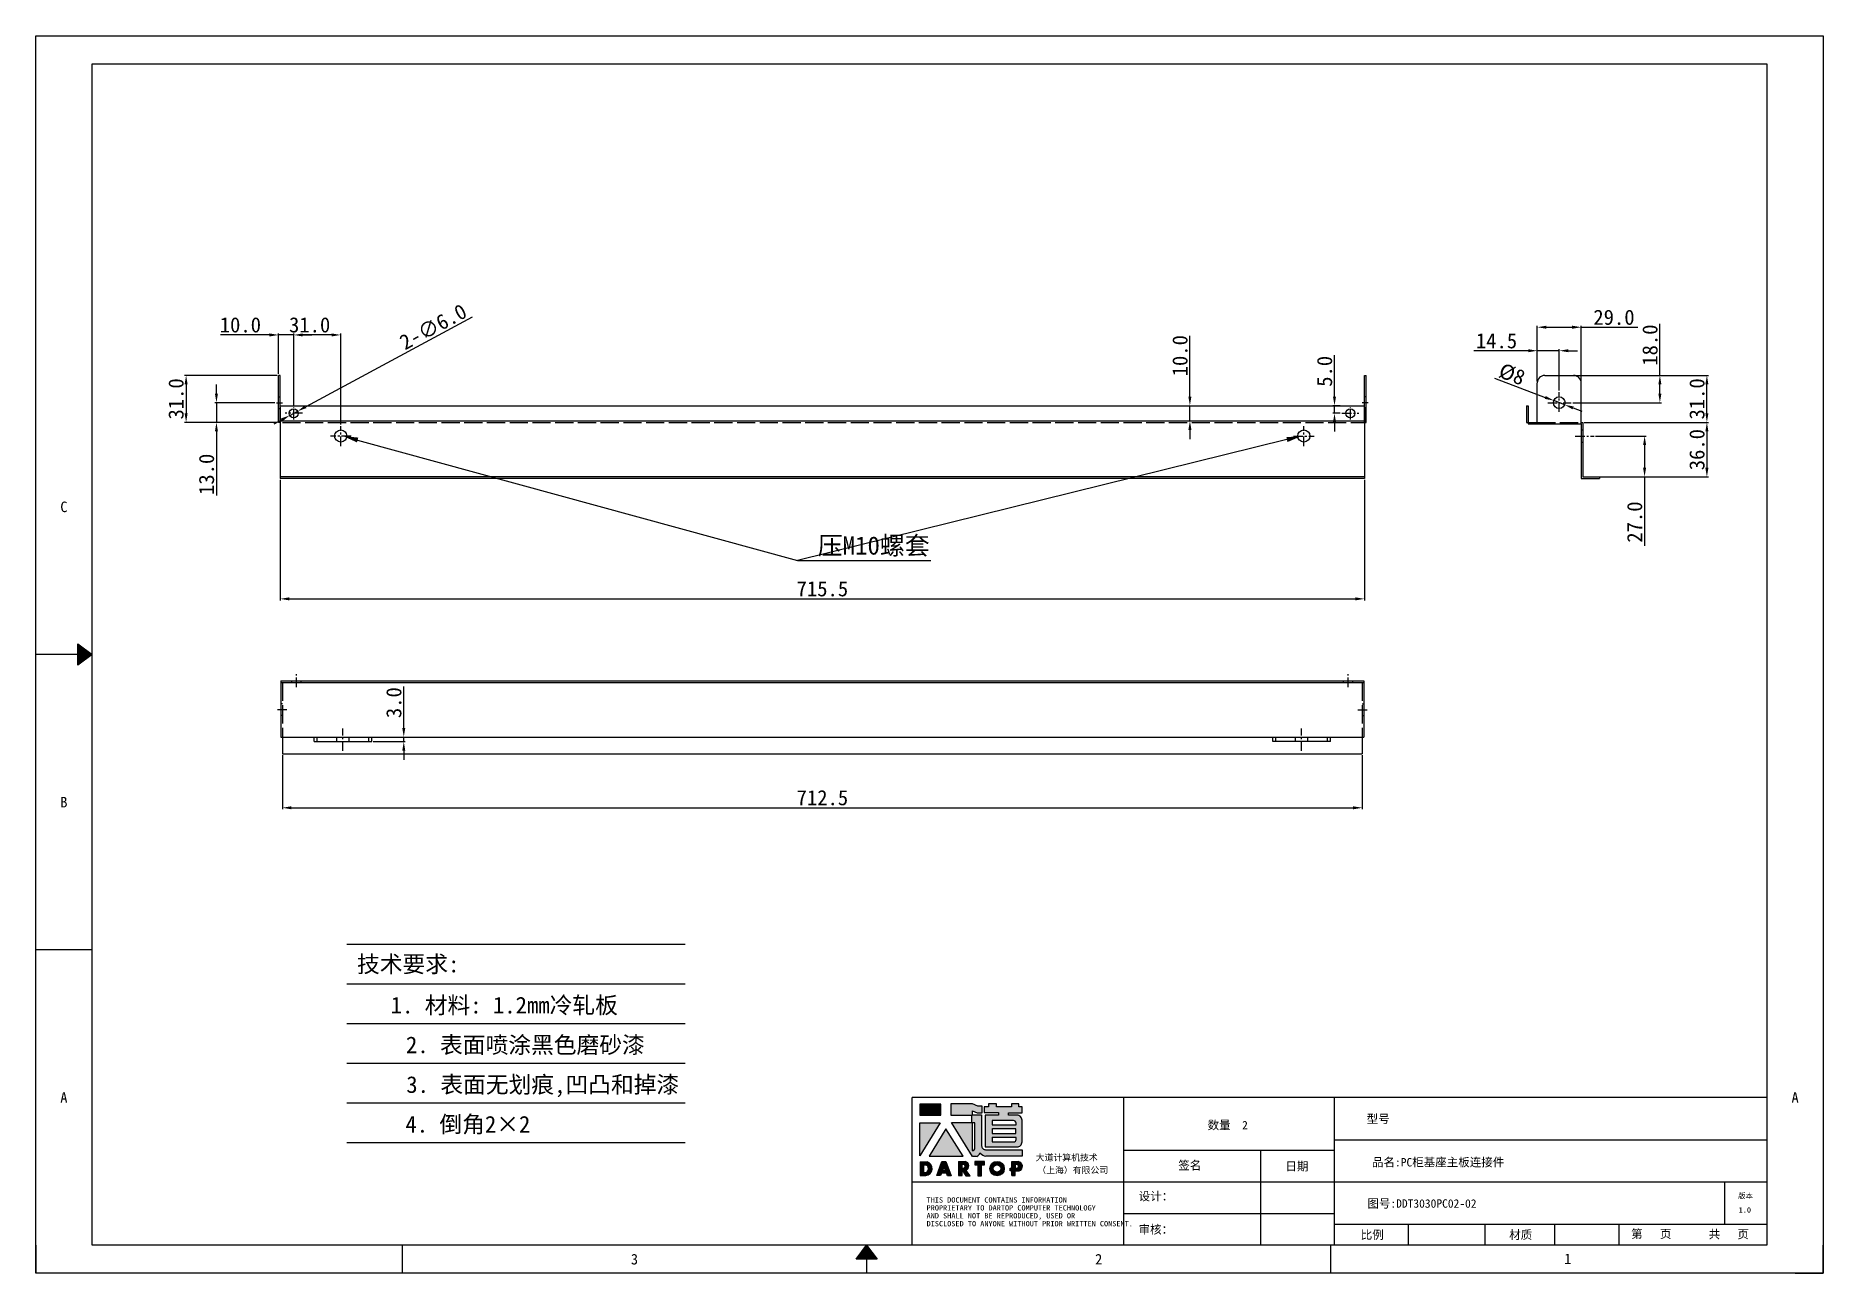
# Model space of a CAD drawing. Header units: millimetres. Extents: x 12436 to 30221, y 8547 to 23793.
# Drawn here: x 17147 to 18326, y 9148 to 9965 of the extents above; entities that cross this region are included whole.
import ezdxf
from ezdxf import colors
from ezdxf.entities.mleader import LeaderData, LeaderLine
from ezdxf.enums import TextEntityAlignment as Align
from ezdxf.math import Vec2, Vec3

# ---------------------------------------------------------------- set-up
doc = ezdxf.new("R2010")
doc.units = ezdxf.units.MM
doc.header["$PDSIZE"] = -1
for name, pattern in [('ACAD_ISO02W100', [15, 12, -3]), ('CENTER', [10.16, 6.35, -1.27, 1.27, -1.27]), ('DOT', [0.25, 0, -0.25])]:
    doc.linetypes.add(name, pattern=pattern)
for name, color, linetype in [('4', 7, 'Continuous'), ('FORMAT', 7, 'Continuous'), ('print', 30, 'Continuous')]:
    doc.layers.add(name, color=color, linetype=linetype)
doc.styles.add('Dartop', font='SIMFANG.TTF')
doc.styles.add('HZ', font='SimSun.ttf')
doc.styles.add('hzHT', font='SIMHEI.TTF')
doc.dimstyles.new('副本 ISO-25', dxfattribs={"dimtxt": 10, "dimasz": 6, "dimexe": 1, "dimexo": 1, "dimgap": 1.524, "dimtad": 1, "dimdec": 1, "dimzin": 0, "dimdsep": 46, "dimtxsty": 'Standard', "dimcen": 2.5, "dimclrd": 4, "dimclre": 4, "dimclrt": 4, "dimadec": 0, "dimazin": 0, "dimtfac": 1, "dimtdec": 1, "dimtmove": 0, "dimatfit": 3, "dimfxl": 1, "dimtzin": 0, "dimarcsym": 0})

msp = doc.modelspace()

# ---------------------------------------------------------------- texts
at = {"color": 0}
for s, height, style, p in [('C', 6.962, 'Dartop', (17165.547, 9653.945)), ('B', 6.962, 'Dartop', (17165.547, 9459.015)), ('A', 6.962, 'Dartop', (17165.547, 9264.086)), ('A', 6.962, 'Dartop', (18307.817, 9264.086)), ('数量  2', 5.5694, 'hzHT', (17933.453, 9245.829)), ('型号', 5.5694, 'hzHT', (18032.715, 9249.919)), ('签名', 5.5694, 'hzHT', (17908.435, 9219.287)), ('品名:PC柜基座主板连接件  ', 5.56942, 'hzHT', (18076.071, 9221.328)), ('日期', 5.5694, 'hzHT', (17979.104, 9218.602)), ('版本', 3.4809, 'hzHT', (18275.06, 9199.15)), ('图号:DDT3030PC02-02', 5.56942, 'hzHT', (18061.614, 9194.105)), ('1.0', 3.4809, 'Dartop', (18274.642, 9189.848)), ('比例', 5.5694, 'hzHT', (18028.831, 9173.437)), ('材质', 5.5694, 'hzHT', (18126.751, 9173.437)), ('第   页', 5.5694, 'hzHT', (18212.906, 9174.015)), ('共   页', 5.5694, 'hzHT', (18264.066, 9173.812)), ('3', 6.962, 'Dartop', (17542.022, 9157.338)), ('2', 6.962, 'Dartop', (17848.34, 9157.338)), ('1', 6.962, 'Dartop', (18157.831, 9157.559))]:
    msp.add_text(s, height=height, dxfattribs=dict(at, style=style)).set_placement(p, align=Align.MIDDLE_CENTER)
at = {"style": 'HZ'}
for s, height, p in [('技术要求:', 11.0074, (17392.739, 9352.148)), ('     1. 材料: 1.2mm冷轧板      ', 11.00736, (17459.875, 9325.035)), ('    2. 表面喷涂黑色磨砂漆', 11.00736, (17455.076, 9298.827)), ('3. 表面无划痕,凹凸和掉漆', 11.00736, (17481.504, 9272.619)), ('4. 倒角2×2         ', 11.00736, (17465.786, 9246.411))]:
    msp.add_text(s, height=height, dxfattribs=at).set_placement(p, align=Align.MIDDLE_CENTER)
at = {"color": 0, "style": 'hzHT'}
for s, height, p in [('设计：', 5.5694, (17874.696, 9196.083)), ('AND SHALL NOT BE REPRODUCED, USED OR', 3.48089, (17734.746, 9184.269)), ('THIS DOCUMENT CONTAINS INFORMATION', 3.48089, (17734.746, 9194.712)), ('PROPRIETARY TO DARTOP COMPUTER TECHNOLOGY', 3.48089, (17734.746, 9189.49)), ('DISCLOSED TO ANYONE WITHOUT PRIOR WRITTEN CONSENT.', 3.48089, (17734.746, 9179.048)), ('审核：', 5.5694, (17874.613, 9174.152))]:
    msp.add_text(s, height=height, dxfattribs=at).set_placement(p)
at = {"layer": '4', "color": 0, "style": 'hzHT'}
for s, p in [('大道计算机技术', (17806.74, 9222.36)), ('（上海）有限公司', (17807.791, 9214.034))]:
    msp.add_text(s, height=4.1771, dxfattribs=at).set_placement(p)

# ---------------------------------------------------------------- blocks, each defined once
blk = doc.blocks.new('*D195')
at = {"color": 4, "lineweight": -2}
for p, q in [((18168.7, 9709.7), (18250.6, 9709.7)), ((18249.6, 9703.7), (18249.6, 9679.7)), ((18168.7, 9673.7), (18250.6, 9673.7))]:
    blk.add_line(p, q, dxfattribs=at)
at = {"color": 4}
for points in [[(18248.6, 9703.7), (18250.6, 9703.7), (18249.6, 9709.7)], [(18248.6, 9679.7), (18250.6, 9679.7), (18249.6, 9673.7)]]:
    blk.add_solid(points, dxfattribs=at)
at = {"layer": 'Defpoints', "color": 0}
for p in [(18167.7, 9709.7), (18167.7, 9673.7), (18249.6, 9673.7)]:
    blk.add_point(p, dxfattribs=at)
at = {"color": 4, "insert": (18243.1, 9691.7), "char_height": 10, "attachment_point": 5, "rotation": 90}
blk.add_mtext('36.0', dxfattribs=at)
blk = doc.blocks.new('*D196')
at = {"color": 4, "lineweight": -2}
for p, q in [((18109.5, 9738.8), (18142.9, 9726.2)), ((18155.8, 9721.3), (18148.6, 9724.1)), ((18161.4, 9719.2), (18167, 9717.1))]:
    blk.add_line(p, q, dxfattribs=at)
at = {"color": 4}
for points in [[(18143.3, 9727.1), (18142.6, 9725.2), (18148.6, 9724.1)], [(18161.7, 9720.2), (18161, 9718.3), (18155.8, 9721.3)]]:
    blk.add_solid(points, dxfattribs=at)
at = {"layer": 'Defpoints', "color": 0}
for p in [(18148.6, 9724.1), (18155.8, 9721.3)]:
    blk.add_point(p, dxfattribs=at)
at = {"color": 4, "insert": (18121, 9741.4), "char_height": 10, "attachment_point": 5, "rotation": 339.2976}
blk.add_mtext('%%C8', dxfattribs=at)
blk = doc.blocks.new('*D197')
at = {"color": 4, "lineweight": -2}
for p, q in [((17434.9, 9779.2), (17325.1, 9720)), ((17309.3, 9711.4), (17304, 9708.6)), ((17314.6, 9714.3), (17319.8, 9717.1))]:
    blk.add_line(p, q, dxfattribs=at)
at = {"color": 4}
for points in [[(17324.6, 9720.9), (17325.6, 9719.1), (17319.8, 9717.1)], [(17308.8, 9712.3), (17309.8, 9710.5), (17314.6, 9714.3)]]:
    blk.add_solid(points, dxfattribs=at)
at = {"layer": 'Defpoints', "color": 0}
for p in [(17314.6, 9714.3), (17319.8, 9717.1)]:
    blk.add_point(p, dxfattribs=at)
at = {"color": 4, "insert": (17409.2, 9772.8), "char_height": 10, "attachment_point": 5, "rotation": 28.3597}
blk.add_mtext('2-∅6.0', dxfattribs=at)
blk = doc.blocks.new('*D198')
at = {"color": 4, "lineweight": -2}
for p, q in [((17266.2, 9728.7), (17266.2, 9734.7)), ((17304.7, 9722.7), (17265.2, 9722.7)), ((17266.2, 9722.7), (17266.2, 9709.7)), ((17306.2, 9709.7), (17265.2, 9709.7)), ((17266.2, 9703.7), (17266.2, 9661.4))]:
    blk.add_line(p, q, dxfattribs=at)
at = {"color": 4}
for points in [[(17265.2, 9728.7), (17267.2, 9728.7), (17266.2, 9722.7)], [(17265.2, 9703.7), (17267.2, 9703.7), (17266.2, 9709.7)]]:
    blk.add_solid(points, dxfattribs=at)
at = {"layer": 'Defpoints', "color": 0}
for p in [(17305.7, 9722.7), (17266.2, 9709.7), (17307.2, 9709.7)]:
    blk.add_point(p, dxfattribs=at)
at = {"color": 4, "insert": (17259.7, 9675.4), "char_height": 10, "attachment_point": 5, "rotation": 90}
blk.add_mtext('13.0', dxfattribs=at)
blk = doc.blocks.new('*D199')
at = {"color": 4, "lineweight": -2}
for p, q in [((17306.2, 9740.7), (17245.2, 9740.7)), ((17246.2, 9734.7), (17246.2, 9715.7)), ((17306.2, 9709.7), (17245.2, 9709.7))]:
    blk.add_line(p, q, dxfattribs=at)
at = {"color": 4}
for points in [[(17245.2, 9734.7), (17247.2, 9734.7), (17246.2, 9740.7)], [(17245.2, 9715.7), (17247.2, 9715.7), (17246.2, 9709.7)]]:
    blk.add_solid(points, dxfattribs=at)
at = {"layer": 'Defpoints', "color": 0}
for p in [(17307.2, 9740.7), (17246.2, 9709.7), (17307.2, 9709.7)]:
    blk.add_point(p, dxfattribs=at)
at = {"color": 4, "insert": (17239.6, 9725.2), "char_height": 10, "attachment_point": 5, "rotation": 90}
blk.add_mtext('31.0', dxfattribs=at)
blk = doc.blocks.new('*D200')
at = {"color": 4, "lineweight": -2}
for p, q in [((17317.2, 9720.6), (17317.2, 9768.4)), ((17342.2, 9767.4), (17323.2, 9767.4)), ((17348.2, 9708.2), (17348.2, 9768.4))]:
    blk.add_line(p, q, dxfattribs=at)
at = {"color": 4}
for points in [[(17323.2, 9768.4), (17323.2, 9766.4), (17317.2, 9767.4)], [(17342.2, 9768.4), (17342.2, 9766.4), (17348.2, 9767.4)]]:
    blk.add_solid(points, dxfattribs=at)
at = {"layer": 'Defpoints', "color": 0}
for p in [(17317.2, 9767.4), (17317.2, 9719.6), (17348.2, 9707.2)]:
    blk.add_point(p, dxfattribs=at)
at = {"color": 4, "insert": (17327.7, 9774), "char_height": 10, "attachment_point": 5}
blk.add_mtext('31.0', dxfattribs=at)
blk = doc.blocks.new('*D201')
at = {"layer": 'Defpoints', "color": 0}
for p in [(17368.7, 9502), (17368.7, 9499), (17389.8, 9502)]:
    blk.add_point(p, dxfattribs=at)
at = {"layer": 'FORMAT', "color": 4, "lineweight": -2}
for p, q in [((17389.8, 9508), (17389.8, 9535.4)), ((17369.7, 9502), (17390.8, 9502)), ((17369.7, 9499), (17390.8, 9499)), ((17389.8, 9499), (17389.8, 9502)), ((17389.8, 9493), (17389.8, 9487))]:
    blk.add_line(p, q, dxfattribs=at)
at = {"layer": 'FORMAT', "color": 4}
for points in [[(17388.8, 9508), (17390.8, 9508), (17389.8, 9502)], [(17388.8, 9493), (17390.8, 9493), (17389.8, 9499)]]:
    blk.add_solid(points, dxfattribs=at)
at = {"layer": 'FORMAT', "color": 4, "insert": (17383.3, 9524.7), "char_height": 10, "attachment_point": 5, "rotation": 90}
blk.add_mtext('3.0', dxfattribs=at)
blk = doc.blocks.new('*D202')
at = {"layer": 'Defpoints', "color": 0}
for p in [(17309.7, 9491), (18022.2, 9491), (18022.2, 9455.3)]:
    blk.add_point(p, dxfattribs=at)
at = {"layer": 'FORMAT', "color": 4, "lineweight": -2}
for p, q in [((17309.7, 9490), (17309.7, 9454.3)), ((18022.2, 9490), (18022.2, 9454.3)), ((17315.7, 9455.3), (18016.2, 9455.3))]:
    blk.add_line(p, q, dxfattribs=at)
at = {"layer": 'FORMAT', "color": 4}
for points in [[(17315.7, 9456.3), (17315.7, 9454.3), (17309.7, 9455.3)], [(18016.2, 9456.3), (18016.2, 9454.3), (18022.2, 9455.3)]]:
    blk.add_solid(points, dxfattribs=at)
at = {"layer": 'FORMAT', "color": 4, "insert": (17666, 9461.9), "char_height": 10, "attachment_point": 5}
blk.add_mtext('712.5', dxfattribs=at)
blk = doc.blocks.new('*D203')
at = {"color": 4, "lineweight": -2}
for p, q in [((18218.6, 9740.7), (18218.6, 9774.7)), ((18161.1, 9740.7), (18219.6, 9740.7)), ((18218.6, 9728.7), (18218.6, 9734.7)), ((18161.1, 9722.7), (18219.6, 9722.7))]:
    blk.add_line(p, q, dxfattribs=at)
at = {"color": 4}
for points in [[(18217.6, 9734.7), (18219.6, 9734.7), (18218.6, 9740.7)], [(18217.6, 9728.7), (18219.6, 9728.7), (18218.6, 9722.7)]]:
    blk.add_solid(points, dxfattribs=at)
at = {"layer": 'Defpoints', "color": 0}
for p in [(18160.1, 9740.7), (18218.6, 9740.7), (18160.1, 9722.7)]:
    blk.add_point(p, dxfattribs=at)
at = {"color": 4, "insert": (18212.1, 9760.7), "char_height": 10, "attachment_point": 5, "rotation": 90}
blk.add_mtext('18.0', dxfattribs=at)
blk = doc.blocks.new('*D204')
at = {"color": 4, "lineweight": -2}
for p, q in [((18131.7, 9757), (18095.9, 9757)), ((18137.7, 9736.7), (18137.7, 9758)), ((18152.2, 9757), (18137.7, 9757)), ((18152.2, 9730.7), (18152.2, 9758)), ((18158.2, 9757), (18164.2, 9757))]:
    blk.add_line(p, q, dxfattribs=at)
at = {"color": 4}
for points in [[(18131.7, 9758), (18131.7, 9756), (18137.7, 9757)], [(18158.2, 9758), (18158.2, 9756), (18152.2, 9757)]]:
    blk.add_solid(points, dxfattribs=at)
at = {"layer": 'Defpoints', "color": 0}
for p in [(18137.7, 9757), (18137.7, 9735.7), (18152.2, 9729.7)]:
    blk.add_point(p, dxfattribs=at)
at = {"color": 4, "insert": (18110.8, 9763.5), "char_height": 10, "attachment_point": 5}
blk.add_mtext('14.5', dxfattribs=at)
blk = doc.blocks.new('*D205')
at = {"color": 4, "lineweight": -2}
for p, q in [((18137.7, 9736.7), (18137.7, 9773.5)), ((18143.7, 9772.5), (18160.7, 9772.5)), ((18166.7, 9736.7), (18166.7, 9773.5)), ((18166.7, 9772.5), (18204, 9772.5))]:
    blk.add_line(p, q, dxfattribs=at)
at = {"color": 4}
for points in [[(18143.7, 9773.5), (18143.7, 9771.5), (18137.7, 9772.5)], [(18160.7, 9773.5), (18160.7, 9771.5), (18166.7, 9772.5)]]:
    blk.add_solid(points, dxfattribs=at)
at = {"layer": 'Defpoints', "color": 0}
for p in [(18166.7, 9772.5), (18137.7, 9735.7), (18166.7, 9735.7)]:
    blk.add_point(p, dxfattribs=at)
at = {"color": 4, "insert": (18188.3, 9779), "char_height": 10, "attachment_point": 5}
blk.add_mtext('29.0', dxfattribs=at)
blk = doc.blocks.new('*D206')
at = {"color": 4, "lineweight": -2}
for p, q in [((18162.7, 9740.7), (18250.6, 9740.7)), ((18249.6, 9715.7), (18249.6, 9734.7)), ((18168.7, 9709.7), (18250.6, 9709.7))]:
    blk.add_line(p, q, dxfattribs=at)
at = {"color": 4}
for points in [[(18248.6, 9734.7), (18250.6, 9734.7), (18249.6, 9740.7)], [(18248.6, 9715.7), (18250.6, 9715.7), (18249.6, 9709.7)]]:
    blk.add_solid(points, dxfattribs=at)
at = {"layer": 'Defpoints', "color": 0}
for p in [(18161.7, 9740.7), (18249.6, 9740.7), (18167.7, 9709.7)]:
    blk.add_point(p, dxfattribs=at)
at = {"color": 4, "insert": (18243.1, 9725.2), "char_height": 10, "attachment_point": 5, "rotation": 90}
blk.add_mtext('31.0', dxfattribs=at)
blk = doc.blocks.new('*D207')
at = {"layer": 'Defpoints', "color": 0}
for p in [(18003.9, 9720.7), (18008.7, 9720.7), (18008.7, 9715.7)]:
    blk.add_point(p, dxfattribs=at)
at = {"layer": 'FORMAT', "color": 4, "lineweight": -2}
for p, q in [((18003.9, 9726.7), (18003.9, 9754.1)), ((18007.7, 9720.7), (18002.9, 9720.7)), ((18003.9, 9715.7), (18003.9, 9720.7)), ((18007.7, 9715.7), (18002.9, 9715.7)), ((18003.9, 9709.7), (18003.9, 9703.7))]:
    blk.add_line(p, q, dxfattribs=at)
at = {"layer": 'FORMAT', "color": 4}
for points in [[(18002.9, 9726.7), (18004.9, 9726.7), (18003.9, 9720.7)], [(18002.9, 9709.7), (18004.9, 9709.7), (18003.9, 9715.7)]]:
    blk.add_solid(points, dxfattribs=at)
at = {"layer": 'FORMAT', "color": 4, "insert": (17997.4, 9743.4), "char_height": 10, "attachment_point": 5, "rotation": 90}
blk.add_mtext('5.0', dxfattribs=at)
blk = doc.blocks.new('*D208')
at = {"layer": 'Defpoints', "color": 0}
for p in [(17887.1, 9720.7), (17887.1, 9710.7), (17908.5, 9710.7)]:
    blk.add_point(p, dxfattribs=at)
at = {"layer": 'FORMAT', "color": 4, "lineweight": -2}
for p, q in [((17908.5, 9726.7), (17908.5, 9766.9)), ((17888.1, 9720.7), (17909.5, 9720.7)), ((17908.5, 9710.7), (17908.5, 9720.7)), ((17888.1, 9710.7), (17909.5, 9710.7)), ((17908.5, 9704.7), (17908.5, 9698.7))]:
    blk.add_line(p, q, dxfattribs=at)
at = {"layer": 'FORMAT', "color": 4}
for points in [[(17907.5, 9726.7), (17909.5, 9726.7), (17908.5, 9720.7)], [(17907.5, 9704.7), (17909.5, 9704.7), (17908.5, 9710.7)]]:
    blk.add_solid(points, dxfattribs=at)
at = {"layer": 'FORMAT', "color": 4, "insert": (17902, 9753.7), "char_height": 10, "attachment_point": 5, "rotation": 90}
blk.add_mtext('10.0', dxfattribs=at)
blk = doc.blocks.new('*D209')
at = {"layer": 'Defpoints', "color": 0}
for p in [(17308.2, 9672.7), (18023.7, 9672.7), (18023.7, 9593.2)]:
    blk.add_point(p, dxfattribs=at)
at = {"layer": 'FORMAT', "color": 4, "lineweight": -2}
for p, q in [((17308.2, 9671.7), (17308.2, 9592.2)), ((18023.7, 9671.7), (18023.7, 9592.2)), ((17314.2, 9593.2), (18017.7, 9593.2))]:
    blk.add_line(p, q, dxfattribs=at)
at = {"layer": 'FORMAT', "color": 4}
for points in [[(17314.2, 9594.2), (17314.2, 9592.2), (17308.2, 9593.2)], [(18017.7, 9594.2), (18017.7, 9592.2), (18023.7, 9593.2)]]:
    blk.add_solid(points, dxfattribs=at)
at = {"layer": 'FORMAT', "color": 4, "insert": (17666, 9599.8), "char_height": 10, "attachment_point": 5}
blk.add_mtext('715.5', dxfattribs=at)
blk = doc.blocks.new('*D217')
at = {"layer": 'Defpoints', "color": 0}
for p in [(17307.2, 9767.4), (17307.2, 9740.7), (17317.2, 9719.6)]:
    blk.add_point(p, dxfattribs=at)
at = {"layer": 'FORMAT', "color": 4, "lineweight": -2}
for p, q in [((17301.2, 9767.4), (17268.8, 9767.4)), ((17307.2, 9741.7), (17307.2, 9768.4)), ((17317.2, 9767.4), (17307.2, 9767.4)), ((17317.2, 9720.6), (17317.2, 9768.4)), ((17323.2, 9767.4), (17329.2, 9767.4))]:
    blk.add_line(p, q, dxfattribs=at)
at = {"layer": 'FORMAT', "color": 4}
for points in [[(17301.2, 9768.4), (17301.2, 9766.4), (17307.2, 9767.4)], [(17323.2, 9768.4), (17323.2, 9766.4), (17317.2, 9767.4)]]:
    blk.add_solid(points, dxfattribs=at)
at = {"layer": 'FORMAT', "color": 4, "insert": (17282, 9774), "char_height": 10, "attachment_point": 5}
blk.add_mtext('10.0', dxfattribs=at)
blk = doc.blocks.new('*D218')
at = {"layer": 'Defpoints', "color": 0}
for p in [(18175.2, 9700.7), (18208.5, 9700.7), (18178.7, 9673.7)]:
    blk.add_point(p, dxfattribs=at)
at = {"layer": 'FORMAT', "color": 4, "lineweight": -2}
for p, q in [((18176.2, 9700.7), (18209.5, 9700.7)), ((18208.5, 9694.7), (18208.5, 9679.7)), ((18179.7, 9673.7), (18209.5, 9673.7)), ((18208.5, 9673.7), (18208.5, 9628.2))]:
    blk.add_line(p, q, dxfattribs=at)
at = {"layer": 'FORMAT', "color": 4}
for points in [[(18207.5, 9694.7), (18209.5, 9694.7), (18208.5, 9700.7)], [(18207.5, 9679.7), (18209.5, 9679.7), (18208.5, 9673.7)]]:
    blk.add_solid(points, dxfattribs=at)
at = {"layer": 'FORMAT', "color": 4, "insert": (18202, 9643.9), "char_height": 10, "attachment_point": 5, "rotation": 90}
blk.add_mtext('27.0', dxfattribs=at)
blk = doc.blocks.new('*U14')
at = {"color": 254, "linetype": 'Continuous', "extrusion": (0, 0, -1)}
for points in [[(-17, 0.333), (-16.812, 0.25), (-17, 0.5)], [(-17, 0.333), (-17.188, 0.25), (-16.812, 0.25)], [(-17, 0.333), (-17, 0.5), (-17.188, 0.25)]]:
    blk.add_solid(points, dxfattribs=at)
blk = doc.blocks.new('*U13')
at = {"color": 254, "linetype": 'Continuous', "extrusion": (0, 0, -1)}
for points in [[(-0.833, 11), (-0.75, 10.812), (-0.75, 11.188)], [(-0.833, 11), (-0.75, 11.188), (-1, 11)], [(-0.833, 11), (-1, 11), (-0.75, 10.812)]]:
    blk.add_solid(points, dxfattribs=at)
blk = doc.blocks.new('dadao')
for p, q in [((48, 19.2), (44.9, 10.4)), ((44.9, 10.4), (51.2, 10.4)), ((51.2, 10.4), (48, 19.2))]:
    blk.add_line(p, q)
for points in [[(41.8, 121.6), (41.8, 143.7), (-0.4, 143.7), (-0.4, 121.6), (41.8, 121.6)], [(104.8, 122), (104.8, 130.3), (114.1, 126.3), (124.2, 126.3), (124.2, 139.6), (115.9, 139.6), (105.1, 143.9), (61.5, 143.9)], [(61.7, 144), (61.7, 121.3), (103.9, 121.3)], [(113.4, 38.7), (105.1, 38.7), (63, 106.5), (103.9, 106.5), (103.9, 120.9), (103.9, 121.3)], [(109.7, 53.6), (109.7, 106.2), (104.3, 106.2), (104.3, 50.4), (106.6, 50.4)], [(144.6, 94.4), (144.6, 84.8), (192, 84.8), (192, 94.1), (144.9, 94.1)], [(120.2, 45), (119.5, 45), (119.5, 44.6)], [(0, 28), (0, 0), (11.8, 0)], [(0.1, 28), (14, 28)], [(7.1, 21.8), (7.1, 6.1), (12, 6.1)], [(7.1, 21.8), (11.4, 21.8)], [(76.8, 28.2), (76.8, 0), (84.1, 0), (84.1, 11.1), (91.6, -0.1), (100.3, -0.1), (91.7, 11.1)], [(76.8, 28.2), (90.6, 28.2)], [(84, 22.7), (84, 15.3), (87.2, 15.3)], [(84, 22.7), (87.3, 22.7)], [(183.7, 0), (183.7, 9.6), (180.6, 9.6), (180.6, 14.9), (183.8, 14.9), (183.8, 28.1), (196.1, 28.1), (196.5, 28.1)], [(183.7, 0), (190.9, 0), (190.9, 9.6), (198.8, 9.6)], [(194.9, 22.3), (190.8, 22.3), (190.8, 15), (194.4, 15)]]:
    blk.add_lwpolyline(points)
blk.add_lwpolyline([(137.1, 144.2), (137.1, 137.9), (128.3, 137.9), (128.3, 126.5), (157.3, 126.5), (157.3, 121.5), (130.3, 121.5), (130.3, 57.5), (194.4, 57.5, 0.414214), (204.4, 67.5), (204.4, 111.3, 0.414214), (194.4, 121.3), (177.5, 121.3), (177.5, 126.3), (204.7, 126.3), (204.7, 137.7), (198.2, 137.7), (198.2, 143.9), (183.3, 143.9), (183.3, 138), (153, 138), (153, 144.2), (137.1, 144.2)], format="xyb", close=True)
for points in [[(104.8, 122), (123.4, 122), (123.4, 60, 0.414214), (131.4, 52), (204.8, 52), (204.8, 39.1), (131.7, 39.1)], [(144.3, 110.8), (144.3, 101.8), (192.3, 101.8), (192.3, 105.5, 0.414214), (187.3, 110.5), (144.3, 110.5)], [(144.6, 77), (144.6, 67.5), (187.6, 67.5, 0.414214), (192.6, 72.5), (192.6, 76.4), (144.6, 76.4)]]:
    blk.add_lwpolyline(points, format="xyb")
for points in [[(-0.3, 106.2), (40.4, 106.2), (-0.3, 39.7), (-0.3, 106.2)], [(51.7, 94.1), (18.4, 39.3), (86.2, 39.3)], [(43.8, 28.2), (51.8, 28.2), (62.6, -0.1), (55, -0.1), (53.2, 5), (42.9, 5), (41.1, 0), (33.6, 0)], [(110, 28.1), (110, 21.9), (116, 21.9), (116, -0.1), (123.2, -0.1), (123.2, 22), (129.2, 22), (129.2, 28.1), (110, 28.1)]]:
    blk.add_lwpolyline(points, close=True)
for radius in [14.5, 7.44]:
    blk.add_circle((154.2, 14.2), radius)
for centre, radius, start, end in [((99.2, 60.7), 12.6, 305.6399, 325.969), ((111.6, 46.7), 8.19, 282.9811, 347.6627), ((136, 61.7), 22.9, 226.7358, 259.3209), ((8.5, 13.9), 8.49, 294.2143, 69.7177), ((9.6, 14.2), 14.4, 278.6604, 72.3203), ((86.4, 19), 3.8, 282.527, 76.7196), ((88.6, 19.4), 8.95, 290.6073, 77.2124), ((193.7, 18.7), 3.8, 280.9891, 72.5513), ((195.7, 18.6), 9.51, 288.8959, 85.2442)]:
    blk.add_arc(centre, radius, start, end)

# ---------------------------------------------------------------- dimensions: what is measured, and where the dimension line sits
for p1, p2, text, picture, middle in [((17314.565, 9714.274), (17319.845, 9717.124), '2-<>', '*D197', (17412.314, 9767.038)), ((18155.754, 9721.338), (18148.551, 9724.06), '%%C8', '*D196', (18118.739, 9735.327))]:
    dim = msp.add_diameter_dim_2p(p1=p1, p2=p2, text=text, dimstyle='副本 ISO-25')
    dim.commit()
    dim.dimension.update_dxf_attribs({"geometry": picture, "text_midpoint": middle, "dimtype": 163})
dim = msp.add_linear_dim(base=(17317.205, 9767.445), p1=(17348.205, 9707.154), p2=(17317.205, 9719.62), dimstyle='副本 ISO-25')
dim.commit()
dim.dimension.update_dxf_attribs({"geometry": '*D200', "text_midpoint": (17327.705, 9767.445), "dimtype": 160})
for base, p1, p2, picture, middle in [((18166.653, 9772.517), (18137.653, 9735.699), (18166.653, 9735.699), '*D205', (18188.343, 9779.041)), ((18137.653, 9757.01), (18152.153, 9729.745), (18137.653, 9735.699), '*D204', (18110.795, 9763.534))]:
    dim = msp.add_linear_dim(base=base, p1=p1, p2=p2, dimstyle='副本 ISO-25')
    dim.commit()
    dim.dimension.update_dxf_attribs({"geometry": picture, "text_midpoint": middle})
for base, p1, p2, picture, middle in [((18218.632, 9740.699), (18160.075, 9722.699), (18160.075, 9740.699), '*D203', (18212.108, 9760.723)), ((18249.591, 9673.699), (18167.653, 9709.699), (18167.653, 9673.699), '*D195', (18243.067, 9691.699))]:
    dim = msp.add_linear_dim(base=base, p1=p1, p2=p2, angle=90, dimstyle='副本 ISO-25')
    dim.commit()
    dim.dimension.update_dxf_attribs({"geometry": picture, "text_midpoint": middle})
for base, p1, p2, picture, middle in [((17246.17, 9709.699), (17307.205, 9740.699), (17307.205, 9709.699), '*D199', (17246.17, 9725.199)), ((17266.22, 9709.699), (17305.743, 9722.699), (17307.205, 9709.699), '*D198', (17266.22, 9675.425)), ((18249.591, 9740.699), (18167.653, 9709.699), (18161.653, 9740.699), '*D206', (18249.591, 9725.199))]:
    dim = msp.add_linear_dim(base=base, p1=p1, p2=p2, angle=90, dimstyle='副本 ISO-25')
    dim.commit()
    dim.dimension.update_dxf_attribs({"geometry": picture, "text_midpoint": middle, "dimtype": 160})
at = {"layer": 'FORMAT'}
for base, p1, p2, picture, middle in [((17307.205, 9767.445), (17317.205, 9719.62), (17307.205, 9740.699), '*D217', (17282.014, 9773.969)), ((18023.705, 9593.227), (17308.205, 9672.699), (18023.705, 9672.699), '*D209', (17665.955, 9599.751)), ((18022.205, 9455.328), (17309.705, 9490.992), (18022.205, 9490.992), '*D202', (17665.955, 9461.852))]:
    dim = msp.add_linear_dim(base=base, p1=p1, p2=p2, dimstyle='副本 ISO-25', dxfattribs=at)
    dim.commit()
    dim.dimension.update_dxf_attribs({"geometry": picture, "text_midpoint": middle})
for base, p1, p2, picture, middle in [((17908.492, 9710.699), (17887.087, 9720.699), (17887.087, 9710.699), '*D208', (17908.492, 9753.723)), ((18208.549, 9700.699), (18178.653, 9673.699), (18175.164, 9700.699), '*D218', (18208.549, 9643.925))]:
    dim = msp.add_linear_dim(base=base, p1=p1, p2=p2, angle=90, dimstyle='副本 ISO-25', dxfattribs=at)
    dim.commit()
    dim.dimension.update_dxf_attribs({"geometry": picture, "text_midpoint": middle, "dimtype": 160})
for base, p1, p2, picture, middle in [((18003.94, 9720.699), (18008.723, 9715.699), (18008.723, 9720.699), '*D207', (17997.416, 9743.39)), ((17389.798, 9501.992), (17368.705, 9498.992), (17368.705, 9501.992), '*D201', (17383.274, 9524.683))]:
    dim = msp.add_linear_dim(base=base, p1=p1, p2=p2, angle=90, dimstyle='副本 ISO-25', dxfattribs=at)
    dim.commit()
    dim.dimension.update_dxf_attribs({"geometry": picture, "text_midpoint": middle})

# ---------------------------------------------------------------- hatches: boundary and pattern name
for points in [[(17744.224, 9259.774), (17730.338, 9259.774), (17730.338, 9252.519), (17744.224, 9252.519)], [(17743.777, 9247.443), (17730.375, 9247.443), (17730.375, 9225.561)], [(17747.492, 9243.472), (17736.536, 9225.416), (17758.844, 9225.416)], [(17773.009, 9221.721), (17766.669, 9221.721), (17766.669, 9219.71), (17768.647, 9219.71), (17768.647, 9212.462), (17771.016, 9212.462), (17771.016, 9219.715), (17773.009, 9219.715)]]:
    msp.add_hatch(color=0).paths.add_polyline_path(points)
h = msp.add_hatch(color=0)
h.paths.add_polyline_path([(17764.975, 9255.365), (17768.04, 9254.041), (17771.353, 9254.041), (17771.353, 9258.426), (17768.62, 9258.426), (17765.058, 9259.833), (17750.785, 9259.833), (17750.785, 9252.416), (17764.673, 9252.416), (17764.673, 9252.266), (17764.673, 9247.526), (17751.206, 9247.526), (17765.057, 9225.234), (17767.8, 9225.234, 0.27937482), (17769.802, 9227.182), (17769.802, 9227.284), (17770.044, 9227.284, 0.14314537), (17773.82, 9225.363), (17797.89, 9225.363), (17797.89, 9229.59), (17773.718, 9229.59, -0.41421356), (17771.085, 9232.223), (17771.085, 9252.651), (17764.975, 9252.651)])
h.paths.add_polyline_path([(17764.812, 9247.431), (17766.577, 9247.431), (17766.577, 9230.13, -0.08893574), (17765.555, 9229.078), (17764.806, 9229.078)], flags=16)
h = msp.add_hatch(color=0)
h.paths.add_polyline_path([(17797.848, 9257.812), (17795.707, 9257.812), (17795.707, 9259.85), (17790.812, 9259.85), (17790.812, 9257.914), (17780.818, 9257.914), (17780.818, 9259.951), (17775.584, 9259.951), (17775.584, 9257.877), (17772.692, 9257.877), (17772.692, 9254.121), (17782.236, 9254.121), (17782.236, 9252.46), (17773.343, 9252.46), (17773.343, 9231.429), (17794.455, 9231.429, 0.41421356), (17797.746, 9234.72), (17797.746, 9249.122, 0.41421356), (17794.455, 9252.413), (17788.874, 9252.413), (17788.874, 9254.043), (17797.848, 9254.043)])
h.paths.add_polyline_path([(17792.124, 9248.848, -0.41421356), (17793.769, 9247.203), (17793.769, 9245.996), (17777.963, 9245.996), (17777.963, 9248.848)], flags=16)
h.paths.add_polyline_path([(17793.667, 9243.449), (17793.667, 9240.393), (17778.065, 9240.393), (17778.065, 9243.449)], flags=16)
h.paths.add_polyline_path([(17793.871, 9237.643), (17793.871, 9236.334, -0.41421356), (17792.225, 9234.689), (17778.065, 9234.689), (17778.065, 9237.643)], flags=16)
h = msp.add_hatch(color=0)
h.paths.add_polyline_path([(17735.071, 9221.688), (17730.473, 9221.688), (17730.473, 9212.489), (17734.345, 9212.489, 0.79301591)])
h.paths.add_polyline_path([(17734.414, 9214.504), (17732.806, 9214.504), (17732.806, 9219.674), (17734.236, 9219.674, -0.67136089)], flags=16)
h = msp.add_hatch(color=0)
h.paths.add_polyline_path([(17747.526, 9221.764), (17744.902, 9221.764), (17741.528, 9212.479), (17744.014, 9212.479), (17744.598, 9214.125), (17747.965, 9214.125), (17748.563, 9212.459), (17751.068, 9212.459)])
h.paths.add_polyline_path([(17747.322, 9215.898), (17745.236, 9215.898), (17746.26, 9218.816)], flags=16)
h = msp.add_hatch(color=0)
h.paths.add_polyline_path([(17760.28, 9221.757), (17755.758, 9221.757), (17755.758, 9212.474), (17758.148, 9212.474), (17758.148, 9216.154), (17760.604, 9212.441), (17763.492, 9212.441), (17760.665, 9216.131, 0.74405494)])
h.paths.add_polyline_path([(17758.126, 9217.528), (17758.126, 9219.966), (17759.194, 9219.966, -0.79680897), (17759.178, 9217.528)], flags=16)
h = msp.add_hatch(color=0)
h.paths.add_polyline_path([(17776.456, 9217.149, 1), (17785.988, 9217.149, 1)])
h.paths.add_polyline_path([(17783.67, 9217.149, -1), (17778.773, 9217.149, -1)], flags=16)
h = msp.add_hatch(color=0)
h.paths.add_polyline_path([(17795.131, 9221.735), (17794.994, 9221.735), (17790.963, 9221.735), (17790.963, 9217.403), (17789.893, 9217.403), (17789.893, 9215.644), (17790.945, 9215.644), (17790.945, 9212.491), (17793.299, 9212.491), (17793.299, 9215.657), (17795.885, 9215.657, 0.81230381)])
h.paths.add_polyline_path([(17793.264, 9217.415), (17793.264, 9219.838), (17794.603, 9219.838, -0.77821343), (17794.466, 9217.415)], flags=16)

# ---------------------------------------------------------------- linework, layer by layer
at = {"color": 0, "linetype": 'DOT'}
for p, q in [((17146.982, 9166.621), (17146.982, 9946.34)), ((18326.382, 9946.34), (18326.382, 9166.621)), ((18307.817, 9148.056), (17146.982, 9148.056))]:
    msp.add_line(p, q, dxfattribs=at)
at = {"color": 0}
for p, q in [((17184.112, 9166.621), (17184.112, 9946.34)), ((18289.252, 9946.34), (18289.252, 9166.621)), ((17174.829, 9556.48), (17146.982, 9556.48)), ((17184.112, 9361.55), (17146.982, 9361.55)), ((18289.252, 9264.086), (17725.348, 9264.086)), ((17725.348, 9166.621), (17725.348, 9264.086)), ((17864.584, 9264.086), (17864.584, 9166.621)), ((18003.819, 9166.621), (18003.819, 9264.086)), ((18003.819, 9236.238), (18289.252, 9236.238)), ((17864.584, 9229.277), (18003.819, 9229.277)), ((17955.087, 9229.277), (17955.087, 9166.621)), ((17725.348, 9208.391), (17864.584, 9208.391)), ((17864.584, 9208.391), (18289.252, 9208.391)), ((18261.405, 9180.544), (18261.405, 9208.391)), ((17864.584, 9187.506), (18003.819, 9187.506)), ((18003.819, 9180.544), (18289.252, 9180.544)), ((18052.806, 9166.621), (18052.806, 9180.544)), ((18103.29, 9166.621), (18103.29, 9180.544)), ((18149.184, 9166.621), (18149.184, 9180.544)), ((18191.787, 9166.621), (18191.787, 9180.544)), ((17146.982, 9166.621), (17146.982, 9148.056)), ((18289.252, 9166.621), (17184.112, 9166.621)), ((17388.863, 9148.056), (17388.863, 9166.621)), ((18001.499, 9148.056), (18001.499, 9166.621)), ((18326.382, 9148.056), (18326.382, 9166.621)), ((17695.181, 9157.338), (17695.181, 9148.056)), ((17146.982, 9148.056), (17146.982, 9148.056)), ((18307.817, 9148.056), (18326.382, 9148.056))]:
    msp.add_line(p, q, dxfattribs=at)
for p, q in [((17184.112, 9946.34), (18289.252, 9946.34)), ((17308.205, 9740.699), (17307.205, 9740.699)), ((17307.205, 9709.699), (17307.205, 9740.699)), ((17308.205, 9709.699), (17308.205, 9740.699)), ((18023.705, 9740.699), (18024.705, 9740.699)), ((18023.705, 9709.699), (18023.705, 9740.699)), ((18024.705, 9709.699), (18024.705, 9740.699)), ((18137.653, 9709.699), (18137.653, 9735.699)), ((18142.653, 9740.699), (18161.653, 9740.699)), ((18166.653, 9708.699), (18166.653, 9735.699)), ((17308.205, 9720.699), (18023.705, 9720.699)), ((17308.205, 9719.699), (17308.205, 9672.699)), ((18023.705, 9719.699), (18023.705, 9672.699)), ((18130.653, 9720.699), (18130.653, 9709.699)), ((18130.653, 9720.699), (18131.653, 9720.699)), ((18131.653, 9720.699), (18131.653, 9708.699)), ((17308.205, 9709.699), (17307.205, 9709.699)), ((17308.205, 9710.699), (18023.705, 9710.699)), ((18023.705, 9709.699), (18024.705, 9709.699)), ((18130.653, 9709.699), (18137.653, 9709.699)), ((18131.653, 9708.699), (18166.653, 9708.699)), ((18166.653, 9709.699), (18167.653, 9709.699)), ((18166.653, 9708.699), (18166.653, 9672.699)), ((18167.653, 9709.699), (18167.653, 9673.699)), ((18023.705, 9673.699), (17308.205, 9673.699)), ((18023.705, 9672.699), (17308.205, 9672.699)), ((18166.653, 9672.699), (18178.653, 9672.699)), ((18167.653, 9673.699), (18178.653, 9673.699)), ((18178.653, 9673.699), (18178.653, 9672.699)), ((17308.705, 9538.992), (18023.205, 9538.992)), ((17308.705, 9538.992), (17308.705, 9537.992)), ((17308.705, 9537.992), (18023.205, 9537.992)), ((17308.705, 9537.992), (17308.705, 9501.992)), ((18023.205, 9538.992), (18023.205, 9537.992)), ((18023.205, 9537.992), (18023.205, 9501.992)), ((17308.705, 9501.992), (18023.205, 9501.992)), ((17309.705, 9501.992), (17309.705, 9490.992)), ((17330.705, 9498.992), (17330.705, 9501.992)), ((17330.705, 9498.992), (17368.705, 9498.992)), ((17332.705, 9498.992), (17332.705, 9501.992)), ((17366.705, 9498.992), (17366.705, 9501.992)), ((17368.705, 9498.992), (17368.705, 9501.992)), ((17963.205, 9498.992), (17963.205, 9501.992)), ((18001.205, 9498.992), (17963.205, 9498.992)), ((17965.205, 9498.992), (17965.205, 9501.992)), ((17999.205, 9498.992), (17999.205, 9501.992)), ((18001.205, 9498.992), (18001.205, 9501.992)), ((18022.205, 9501.992), (18022.205, 9490.992)), ((17309.705, 9490.992), (18022.205, 9490.992))]:
    msp.add_line(p, q)
at = {"color": 1, "linetype": 'CENTER'}
for p, q in [((17305.743, 9722.699), (17309.849, 9722.699)), ((17317.205, 9711.696), (17317.205, 9719.62)), ((18014.405, 9711.696), (18014.405, 9719.62)), ((18026.166, 9722.699), (18022.06, 9722.699)), ((18144.566, 9722.699), (18160.075, 9722.699)), ((18152.153, 9716.588), (18152.153, 9729.745)), ((17322.886, 9715.699), (17311.606, 9715.699)), ((17348.205, 9694.031), (17348.205, 9707.154)), ((17983.705, 9694.031), (17983.705, 9707.154)), ((18008.723, 9715.699), (18020.003, 9715.699)), ((17355.165, 9700.699), (17341.45, 9700.699)), ((17976.744, 9700.699), (17990.46, 9700.699)), ((18162.682, 9700.699), (18175.164, 9700.699)), ((17319.005, 9534.942), (17319.005, 9543.394)), ((18012.905, 9534.942), (18012.905, 9543.394)), ((17312.66, 9519.992), (17306.426, 9519.992)), ((18019.25, 9519.992), (18025.483, 9519.992)), ((17349.705, 9492.958), (17349.705, 9507.726)), ((17982.205, 9492.958), (17982.205, 9507.726))]:
    msp.add_line(p, q, dxfattribs=at)
at = {"color": 6, "linetype": 'ACAD_ISO02W100'}
for p, q in [((17307.205, 9726.549), (17308.205, 9726.549)), ((17307.205, 9718.849), (17308.205, 9718.849)), ((18024.705, 9726.549), (18023.705, 9726.549)), ((18024.705, 9718.849), (18023.705, 9718.849)), ((17309.705, 9709.699), (18023.705, 9709.699)), ((18137.653, 9709.699), (18166.653, 9709.699)), ((18166.653, 9704.699), (18167.653, 9704.699)), ((18166.653, 9696.699), (18167.653, 9696.699)), ((17309.705, 9537.992), (17309.705, 9501.992)), ((17316.005, 9537.992), (17316.005, 9538.992)), ((17322.005, 9537.992), (17322.005, 9538.992)), ((18009.905, 9537.992), (18009.905, 9538.992)), ((18015.905, 9537.992), (18015.905, 9538.992)), ((18022.205, 9537.992), (18022.205, 9501.992)), ((17309.705, 9523.842), (17308.705, 9523.842)), ((18022.205, 9523.842), (18023.205, 9523.842)), ((17309.705, 9516.142), (17308.705, 9516.142)), ((18022.205, 9516.142), (18023.205, 9516.142)), ((17345.705, 9498.992), (17345.705, 9501.992)), ((17353.705, 9498.992), (17353.705, 9501.992)), ((17978.205, 9498.992), (17978.205, 9501.992)), ((17986.205, 9498.992), (17986.205, 9501.992))]:
    msp.add_line(p, q, dxfattribs=at)
at = {"color": 0}
for points in [[(17184.112, 9556.48), (17174.829, 9549.518), (17174.829, 9563.442), (17184.112, 9556.48)], [(17695.181, 9166.621), (17702.143, 9157.338), (17688.219, 9157.338), (17695.181, 9166.621)]]:
    msp.add_lwpolyline(points, close=True, dxfattribs=at)
for centre, radius in [((17317.205, 9715.699), 3), ((18014.405, 9715.699), 3), ((18152.153, 9722.699), 3.85), ((17348.205, 9700.699), 4), ((17983.705, 9700.699), 4)]:
    msp.add_circle(centre, radius)
for centre, start, end in [((18142.653, 9735.699), 90, 180), ((18161.653, 9735.699), 360, 90)]:
    msp.add_arc(centre, 5, start, end)
at = {"layer": 'Defpoints'}
for p, q in [((17352.201, 9365.375), (17575.419, 9365.375)), ((17352.201, 9339.167), (17575.419, 9339.167)), ((17352.201, 9339.167), (17575.419, 9339.167)), ((17352.201, 9312.959), (17575.419, 9312.959)), ((17352.201, 9286.751), (17575.419, 9286.751)), ((17352.201, 9260.543), (17575.419, 9260.543)), ((17352.201, 9234.335), (17575.419, 9234.335))]:
    msp.add_line(p, q, dxfattribs=at)
at = {"layer": 'print', "color": 4}
msp.add_lwpolyline([(17146.982, 9964.904), (18326.382, 9964.904), (18326.382, 9148.056), (17146.982, 9148.056)], close=True, dxfattribs=at)

# ---------------------------------------------------------------- block references
at = {"color": 0, "linetype": 'Continuous', "xscale": 37.12946973524231, "yscale": 37.12946973552243, "zscale": 37.12946973551976}
for name, p in [('*U13', (17146.982, 9148.056)), ('*U14', (17063.98, 9148.056))]:
    msp.add_blockref(name, p, dxfattribs=at)
at = {"color": 0, "xscale": 0.3291021180775715, "yscale": 0.3291021181048563, "zscale": 0.3291021181102887}
msp.add_blockref('dadao', (17730.473, 9212.489), dxfattribs=at)

msp.set_redraw_order([(e.dxf.handle, doc.entitydb.next_handle()) for e in msp.query("TEXT MTEXT ATTDEF DIMENSION ARC_DIMENSION")])  # texts and dimensions are drawn at this point

# ---------------------------------------------------------------- leaders
ml = msp.add_multileader_mtext('Standard')
ml.set_content('{\\fSimSun|b0|i0|c134|p2; 压M10螺套}', color=4)
ml.set_leader_properties(color=4)
ml.build(insert=Vec2(0, 0))
ml.multileader.update_dxf_attribs({"text_left_attachment_type": 5, "text_right_attachment_type": 5, "dogleg_length": 0.36, "arrow_head_size": 10})
ctx = ml.context
ctx.base_point, ctx.char_height, ctx.arrow_head_size, ctx.plane_origin = Vec3(17650.017, 9618.447), 12.05, 10, Vec3(17349.705, 9292.073)
ctx.left_attachment, ctx.right_attachment, ctx.text_align_type = 5, 5, 2
notes = []
notes.append((ctx, [(0, (1, 1, 0), (17649.657, 9618.447), (1, 0), 0.36, [(0, [(17982.205, 9700.699)], 0, []), (1, [(17349.705, 9700.699)], 0, [])])]))
ctx.mtext.insert, ctx.mtext.alignment, ctx.mtext.flow_direction = Vec3(17736.836, 9634.446), 3, 5
for ctx, leaders in notes:
    for number, flags, end, landing, length, lines in leaders:
        leader = LeaderData()
        leader.index, (leader.has_last_leader_line, leader.has_dogleg_vector, leader.attachment_direction) = number, flags
        leader.last_leader_point, leader.dogleg_vector, leader.dogleg_length = Vec3(end), Vec3(landing), length
        for number, points, colour, breaks in lines:
            line = LeaderLine()
            line.index, line.vertices, line.color, line.breaks = number, Vec3.list(points), colors.encode_raw_color(colour), breaks
            leader.lines.append(line)
        ctx.leaders.append(leader)

doc.saveas('drawing.dxf')
